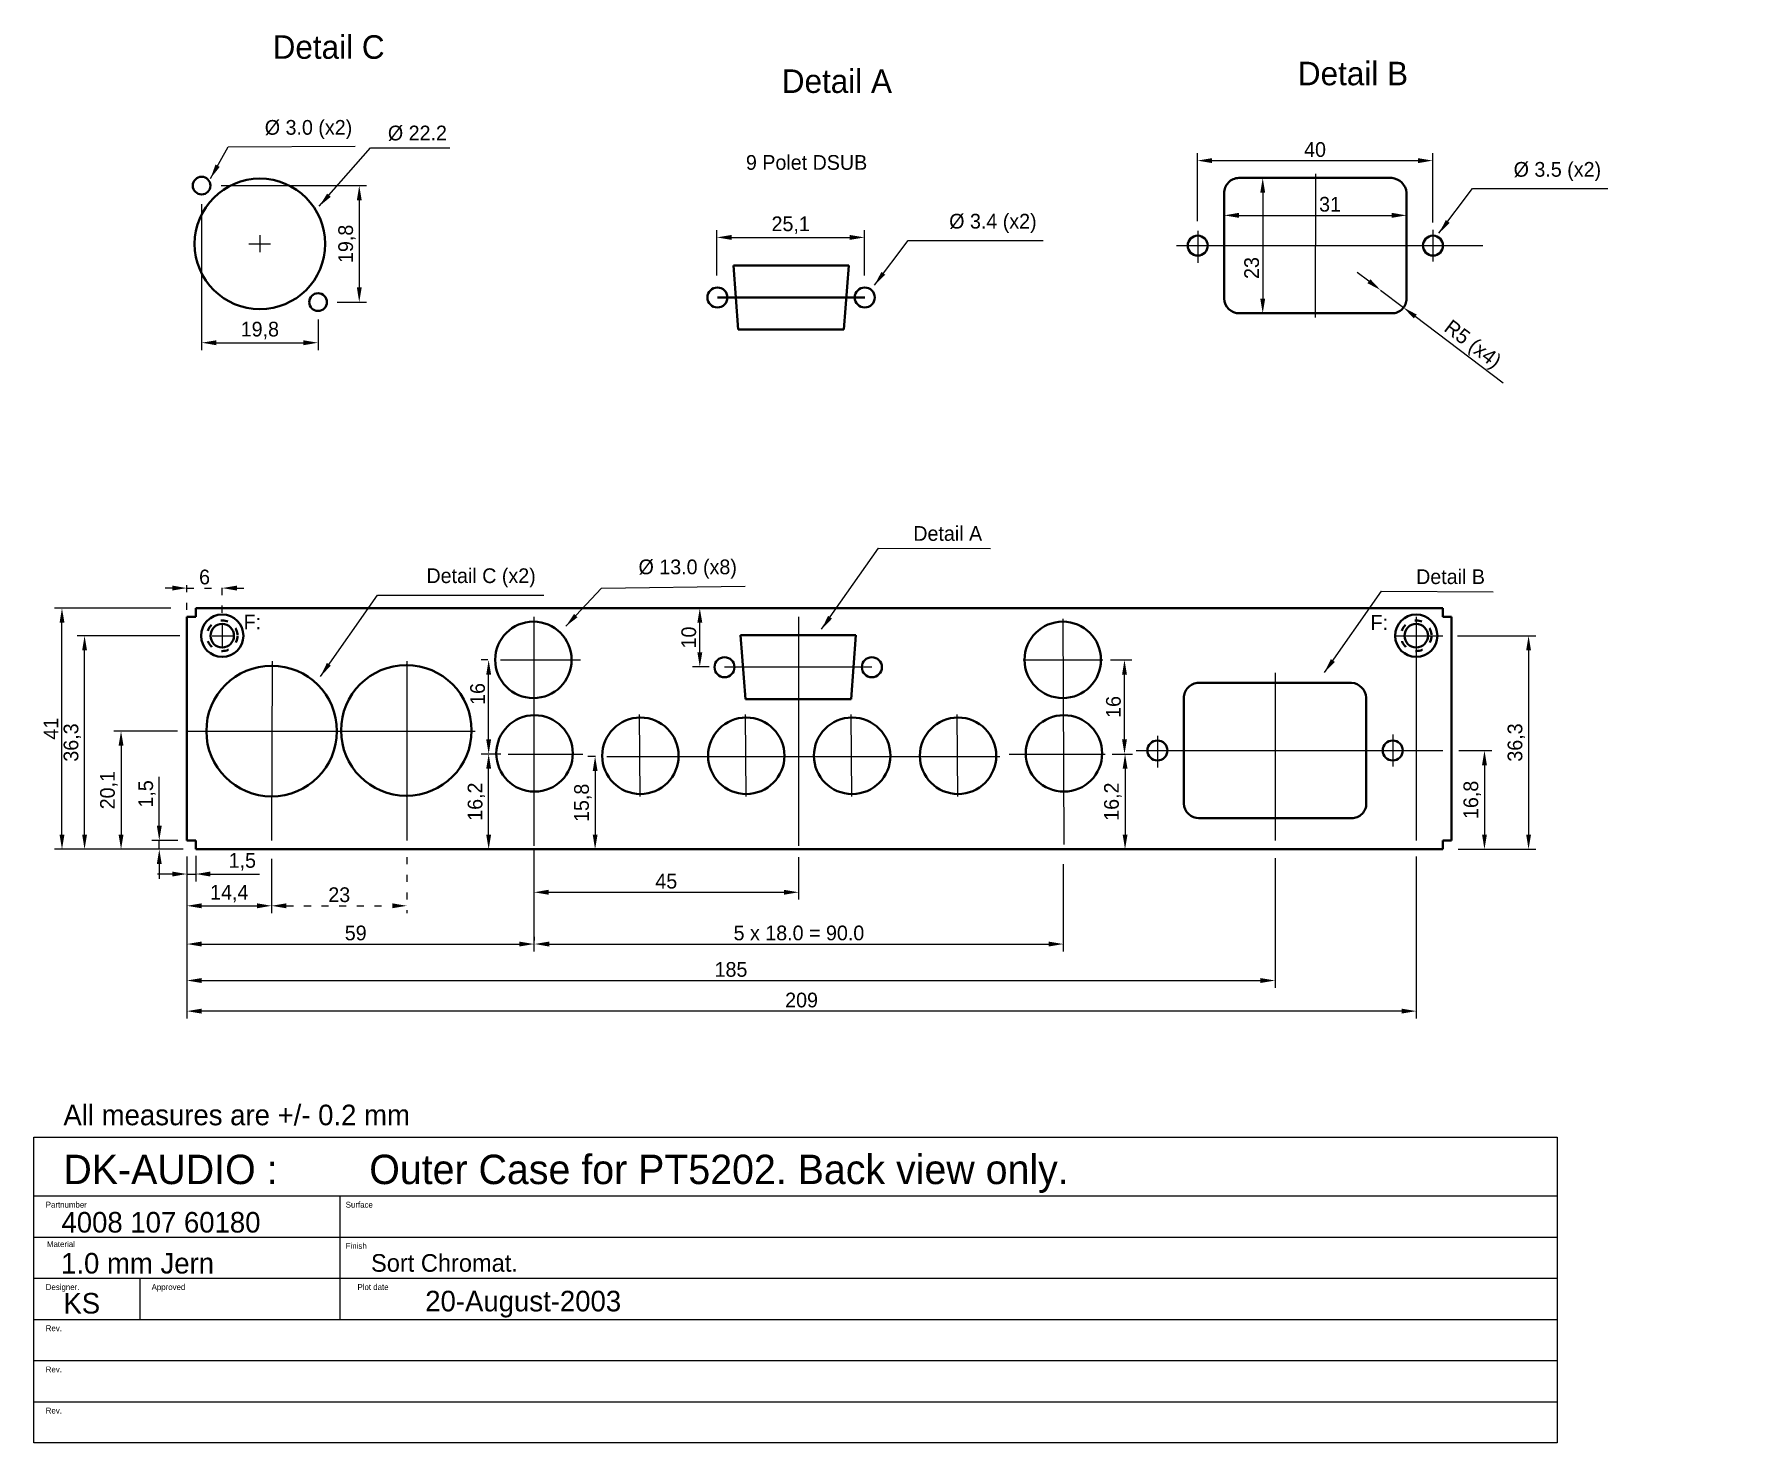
# Model space of a CAD drawing. Header units: millimetres. Extents: x 52 to 1784, y 364 to 751.
# Drawn here: x 1494.6 to 1783.6, y 367.8 to 607.3 of the extents above; entities that cross this region are included whole.
import ezdxf

# ---------------------------------------------------------------- set-up
doc = ezdxf.new("R2010")
doc.units = ezdxf.units.MM
doc.linetypes.add('ACAD_ISO03W100', pattern=[30, 12, -18])
doc.layers.add('kabinet', color=4, linetype='Continuous', lineweight=40)
for name, color, linetype in [('Kabinet dim', 2, 'Continuous'), ('Kabinet guids', 7, 'Continuous'), ('kabinet_dim', 7, 'Continuous'), ('kabinet_dim_help', 7, 'Continuous'), ('kabinet_head', 2, 'Continuous')]:
    doc.layers.add(name, color=color, linetype=linetype)
doc.dimstyles.new('ISO-25', dxfattribs={"dimtxt": 2.5, "dimasz": 2.5, "dimexe": 1.25, "dimexo": 0.625, "dimtad": 1, "dimtxsty": 'Standard', "dimcen": 2.5, "dimadec": 0, "dimazin": 0, "dimtfac": 1, "dimtmove": 0, "dimatfit": 3, "dimfxl": 0, "dimarcsym": 0})

msp = doc.modelspace()

# ---------------------------------------------------------------- texts
at = {"layer": 'Kabinet dim', "ltscale": 0.1, "char_height": 4, "attachment_point": 9}
for s, insert in [('Detail C', (1554.18333, 603)), ('Detail A', (1640.45, 597.2)), ('Detail B', (1728.18333, 598.5))]:
    msp.add_mtext(s, dxfattribs=dict(at, insert=insert))
at = {"layer": 'Kabinet dim', "char_height": 2.5, "attachment_point": 9}
for s, insert in [('Ø 3.0 (x2)', (1548.68333, 589.4)), ('Ø 22.2', (1564.78333, 589.1)), ('9 Polet DSUB', (1636.24396, 584.15592)), ('Ø 3.5 (x2)', (1761.00933, 582.26322)), ('Ø 3.4 (x2)', (1665.04396, 573.45592)), ('Detail A', (1655.78333, 521.1)), ('Ø 13.0 (x8)', (1614.08333, 514.7)), ('Detail C (x2)', (1579.88333, 513.2)), ('Detail B', (1741.26666, 513.74882))]:
    msp.add_mtext(s, dxfattribs=dict(at, insert=insert))
at = {"layer": 'kabinet_dim', "char_height": 2.5, "attachment_point": 9}
for insert in [(1533.18333, 506.1), (1724.78333, 506)]:
    msp.add_mtext('F:', dxfattribs=dict(at, insert=insert))
at = {"layer": 'kabinet_head', "color": 2}
for s, p in [('All measures are +/- 0.2 mm', (1499.58333, 421.8)), ('4008 107 60180', (1499.25368, 403.56441)), ('1.0 mm Jern', (1499.18333, 396.6)), ('KS', (1499.58333, 389.8)), ('20-August-2003', (1561.1, 390.16667))]:
    msp.add_text(s, height=3.5, dxfattribs=at).set_placement(p)
at = {"layer": 'kabinet_head'}
for s, height, p in [('DK-AUDIO :', 5, (1499.58333, 411.8)), ('Outer Case for PT5202. Back view only.', 5, (1551.58333, 411.8)), ('Sort Chromat.', 3, (1551.88333, 396.9))]:
    msp.add_text(s, height=height, dxfattribs=at).set_placement(p)
at = {"layer": 'kabinet_head', "color": 7}
for s, p in [('Partnumber', (1496.58333, 407.8)), ('Surface', (1547.58333, 407.8)), ('Material', (1496.78333, 401.1)), ('Finish', (1547.58333, 400.8)), ('Designer.', (1496.58333, 393.8)), ('Approved', (1514.58333, 393.8)), ('Plot date', (1549.58333, 393.8)), ('Rev.', (1496.58333, 386.8)), ('Rev.', (1496.58333, 379.8)), ('Rev.', (1496.58333, 372.8))]:
    msp.add_text(s, height=1, dxfattribs=at).set_placement(p)

# ---------------------------------------------------------------- blocks, each defined once
blk = doc.blocks.new('*D155')
at = {"layer": 'DEFPOINTS', "color": 0, "ltscale": 0.1}
for p in [(1735.98, 505), (1736.08, 468.7), (1748.68, 468.7)]:
    blk.add_point(p, dxfattribs=at)
at = {"layer": 'Kabinet dim', "color": 0, "lineweight": -2, "ltscale": 0.1}
for p, q in [((1736.61, 505), (1749.93, 505)), ((1748.68, 502.5), (1748.68, 471.2)), ((1736.71, 468.7), (1749.93, 468.7))]:
    blk.add_line(p, q, dxfattribs=at)
at = {"layer": 'Kabinet dim', "color": 0, "ltscale": 0.1}
for points in [[(1748.27, 502.5), (1749.1, 502.5), (1748.68, 505)], [(1748.27, 471.2), (1749.1, 471.2), (1748.68, 468.7)]]:
    blk.add_solid(points, dxfattribs=at)
at = {"layer": 'Kabinet dim', "color": 0, "ltscale": 0.1, "insert": (1746.6, 486.85), "char_height": 2.5, "attachment_point": 5, "rotation": 90}
blk.add_mtext('36,3', dxfattribs=at)
blk = doc.blocks.new('*D156')
at = {"layer": 'DEFPOINTS', "color": 0, "ltscale": 0.1}
for p in [(1736.2, 485.5), (1737.68, 468.7), (1741.18, 468.7)]:
    blk.add_point(p, dxfattribs=at)
at = {"layer": 'Kabinet dim', "color": 0, "lineweight": -2, "ltscale": 0.1}
for p, q in [((1736.83, 485.5), (1742.43, 485.5)), ((1741.18, 483), (1741.18, 471.2)), ((1738.31, 468.7), (1742.43, 468.7))]:
    blk.add_line(p, q, dxfattribs=at)
at = {"layer": 'Kabinet dim', "color": 0, "ltscale": 0.1}
for points in [[(1740.77, 483), (1741.6, 483), (1741.18, 485.5)], [(1740.77, 471.2), (1741.6, 471.2), (1741.18, 468.7)]]:
    blk.add_solid(points, dxfattribs=at)
at = {"layer": 'Kabinet dim', "color": 0, "ltscale": 0.1, "insert": (1739.1, 477.1), "char_height": 2.5, "attachment_point": 5, "rotation": 90}
blk.add_mtext('16,8', dxfattribs=at)
blk = doc.blocks.new('*D157')
at = {"layer": 'DEFPOINTS', "color": 0, "ltscale": 0.1}
for p in [(1677.28, 484.9), (1677.38, 468.7), (1680.08, 468.7)]:
    blk.add_point(p, dxfattribs=at)
at = {"layer": 'Kabinet dim', "color": 0, "lineweight": -2, "ltscale": 0.1}
for p, q in [((1677.91, 484.9), (1681.33, 484.9)), ((1680.08, 482.4), (1680.08, 471.2)), ((1678.01, 468.7), (1681.33, 468.7))]:
    blk.add_line(p, q, dxfattribs=at)
at = {"layer": 'Kabinet dim', "color": 0, "ltscale": 0.1}
for points in [[(1679.67, 482.4), (1680.5, 482.4), (1680.08, 484.9)], [(1679.67, 471.2), (1680.5, 471.2), (1680.08, 468.7)]]:
    blk.add_solid(points, dxfattribs=at)
at = {"layer": 'Kabinet dim', "color": 0, "ltscale": 0.1, "insert": (1678, 476.8), "char_height": 2.5, "attachment_point": 5, "rotation": 90}
blk.add_mtext('16,2', dxfattribs=at)
blk = doc.blocks.new('*D158')
at = {"layer": 'DEFPOINTS', "color": 0, "ltscale": 0.1}
for p in [(1571.88, 484.9), (1574.58, 484.9), (1575.28, 468.7)]:
    blk.add_point(p, dxfattribs=at)
at = {"layer": 'Kabinet dim', "color": 0, "lineweight": -2, "ltscale": 0.1}
for p, q in [((1573.96, 484.9), (1570.63, 484.9)), ((1571.88, 471.2), (1571.88, 482.4)), ((1574.66, 468.7), (1570.63, 468.7))]:
    blk.add_line(p, q, dxfattribs=at)
at = {"layer": 'Kabinet dim', "color": 0, "ltscale": 0.1}
for points in [[(1571.47, 482.4), (1572.3, 482.4), (1571.88, 484.9)], [(1571.47, 471.2), (1572.3, 471.2), (1571.88, 468.7)]]:
    blk.add_solid(points, dxfattribs=at)
at = {"layer": 'Kabinet dim', "color": 0, "ltscale": 0.1, "insert": (1569.8, 476.8), "char_height": 2.5, "attachment_point": 5, "rotation": 90}
blk.add_mtext('16,2', dxfattribs=at)
blk = doc.blocks.new('*D159')
at = {"layer": 'DEFPOINTS', "color": 0, "ltscale": 0.1}
for p in [(1503.18, 505), (1519.98, 505), (1505.98, 468.7)]:
    blk.add_point(p, dxfattribs=at)
at = {"layer": 'Kabinet dim', "color": 0, "lineweight": -2, "ltscale": 0.1}
for p, q in [((1519.36, 505), (1501.93, 505)), ((1503.18, 471.2), (1503.18, 502.5)), ((1505.36, 468.7), (1501.93, 468.7))]:
    blk.add_line(p, q, dxfattribs=at)
at = {"layer": 'Kabinet dim', "color": 0, "ltscale": 0.1}
for points in [[(1502.77, 502.5), (1503.6, 502.5), (1503.18, 505)], [(1502.77, 471.2), (1503.6, 471.2), (1503.18, 468.7)]]:
    blk.add_solid(points, dxfattribs=at)
at = {"layer": 'Kabinet dim', "color": 0, "ltscale": 0.1, "insert": (1501.1, 486.85), "char_height": 2.5, "attachment_point": 5, "rotation": 90}
blk.add_mtext('36,3', dxfattribs=at)
blk = doc.blocks.new('*D160')
at = {"layer": 'DEFPOINTS', "color": 0, "ltscale": 0.1}
for p in [(1519.58, 488.8), (1509.38, 468.7), (1518.98, 468.7)]:
    blk.add_point(p, dxfattribs=at)
at = {"layer": 'Kabinet dim', "color": 0, "lineweight": -2, "ltscale": 0.1}
for p, q in [((1518.96, 488.8), (1508.13, 488.8)), ((1509.38, 486.3), (1509.38, 471.2)), ((1518.36, 468.7), (1508.13, 468.7))]:
    blk.add_line(p, q, dxfattribs=at)
at = {"layer": 'Kabinet dim', "color": 0, "ltscale": 0.1}
for points in [[(1508.97, 486.3), (1509.8, 486.3), (1509.38, 488.8)], [(1508.97, 471.2), (1509.8, 471.2), (1509.38, 468.7)]]:
    blk.add_solid(points, dxfattribs=at)
at = {"layer": 'Kabinet dim', "color": 0, "ltscale": 0.1, "insert": (1507.3, 478.75), "char_height": 2.5, "attachment_point": 5, "rotation": 90}
blk.add_mtext('20,1', dxfattribs=at)
blk = doc.blocks.new('*D161')
at = {"layer": 'DEFPOINTS', "color": 0, "ltscale": 0.1}
for p in [(1499.34, 509.7), (1518.48, 509.7), (1520.58, 468.7)]:
    blk.add_point(p, dxfattribs=at)
at = {"layer": 'Kabinet dim', "color": 0, "lineweight": -2, "ltscale": 0.1}
for p, q in [((1517.86, 509.7), (1498.09, 509.7)), ((1499.34, 471.2), (1499.34, 507.2)), ((1519.96, 468.7), (1498.09, 468.7))]:
    blk.add_line(p, q, dxfattribs=at)
at = {"layer": 'Kabinet dim', "color": 0, "ltscale": 0.1}
for points in [[(1498.93, 507.2), (1499.76, 507.2), (1499.34, 509.7)], [(1498.93, 471.2), (1499.76, 471.2), (1499.34, 468.7)]]:
    blk.add_solid(points, dxfattribs=at)
at = {"layer": 'Kabinet dim', "color": 0, "ltscale": 0.1, "insert": (1497.47, 489.2), "char_height": 2.5, "attachment_point": 5, "rotation": 90}
blk.add_mtext('41', dxfattribs=at)
blk = doc.blocks.new('*D162')
at = {"layer": 'DEFPOINTS', "color": 0, "ltscale": 0.1}
for p in [(1729.58, 468.1), (1520.58, 456.9), (1520.58, 441.2)]:
    blk.add_point(p, dxfattribs=at)
at = {"layer": 'Kabinet dim', "color": 0, "lineweight": -2, "ltscale": 0.1}
for p, q in [((1729.58, 467.47), (1729.58, 439.95)), ((1520.58, 456.27), (1520.58, 439.95)), ((1727.08, 441.2), (1523.08, 441.2))]:
    blk.add_line(p, q, dxfattribs=at)
at = {"layer": 'Kabinet dim', "color": 0, "ltscale": 0.1}
for points in [[(1523.08, 441.62), (1523.08, 440.78), (1520.58, 441.2)], [(1727.08, 441.62), (1727.08, 440.78), (1729.58, 441.2)]]:
    blk.add_solid(points, dxfattribs=at)
at = {"layer": 'Kabinet dim', "color": 0, "ltscale": 0.1, "insert": (1625.08, 443.07), "char_height": 2.5, "attachment_point": 5}
blk.add_mtext('209', dxfattribs=at)
blk = doc.blocks.new('*D163')
at = {"layer": 'DEFPOINTS', "color": 0, "ltscale": 0.1}
for p in [(1705.58, 467.8), (1520.58, 454.5), (1705.58, 446.4)]:
    blk.add_point(p, dxfattribs=at)
at = {"layer": 'Kabinet dim', "color": 0, "lineweight": -2, "ltscale": 0.1}
for p, q in [((1705.58, 467.17), (1705.58, 445.15)), ((1520.58, 453.87), (1520.58, 445.15)), ((1523.08, 446.4), (1703.08, 446.4))]:
    blk.add_line(p, q, dxfattribs=at)
at = {"layer": 'Kabinet dim', "color": 0, "ltscale": 0.1}
for points in [[(1523.08, 446.82), (1523.08, 445.98), (1520.58, 446.4)], [(1703.08, 446.82), (1703.08, 445.98), (1705.58, 446.4)]]:
    blk.add_solid(points, dxfattribs=at)
at = {"layer": 'Kabinet dim', "color": 0, "ltscale": 0.1, "insert": (1613.08, 448.27), "char_height": 2.5, "attachment_point": 5}
blk.add_mtext('185', dxfattribs=at)
blk = doc.blocks.new('*D164')
at = {"layer": 'DEFPOINTS', "color": 0, "linetype": 'Continuous', "ltscale": 0.1}
for p in [(1579.58, 469.26), (1520.58, 461.46), (1579.58, 452.6)]:
    blk.add_point(p, dxfattribs=at)
at = {"layer": 'Kabinet dim', "color": 0, "linetype": 'Continuous', "lineweight": -2, "ltscale": 0.1}
for p, q in [((1579.58, 468.64), (1579.58, 451.35)), ((1520.58, 460.84), (1520.58, 451.35)), ((1523.08, 452.6), (1577.08, 452.6))]:
    blk.add_line(p, q, dxfattribs=at)
at = {"layer": 'Kabinet dim', "color": 0, "linetype": 'Continuous', "ltscale": 0.1}
for points in [[(1523.08, 453.02), (1523.08, 452.18), (1520.58, 452.6)], [(1577.08, 453.02), (1577.08, 452.18), (1579.58, 452.6)]]:
    blk.add_solid(points, dxfattribs=at)
at = {"layer": 'Kabinet dim', "color": 0, "linetype": 'Continuous', "ltscale": 0.1, "insert": (1549.28, 454.47), "char_height": 2.5, "attachment_point": 5}
blk.add_mtext('59', dxfattribs=at)
blk = doc.blocks.new('*D165')
at = {"layer": 'DEFPOINTS', "color": 0, "linetype": 'ACAD_ISO03W100', "ltscale": 0.1}
for p in [(1557.98, 468), (1534.98, 459.9), (1557.98, 459.1)]:
    blk.add_point(p, dxfattribs=at)
at = {"layer": 'Kabinet dim', "color": 0, "linetype": 'ACAD_ISO03W100', "lineweight": -2, "ltscale": 0.1}
for p, q in [((1557.98, 467.37), (1557.98, 457.85)), ((1534.98, 459.27), (1534.98, 457.85)), ((1537.48, 459.1), (1555.48, 459.1))]:
    blk.add_line(p, q, dxfattribs=at)
at = {"layer": 'Kabinet dim', "color": 0, "linetype": 'ACAD_ISO03W100', "ltscale": 0.1}
for points in [[(1537.48, 459.52), (1537.48, 458.68), (1534.98, 459.1)], [(1555.48, 459.52), (1555.48, 458.68), (1557.98, 459.1)]]:
    blk.add_solid(points, dxfattribs=at)
at = {"layer": 'Kabinet dim', "color": 0, "linetype": 'ACAD_ISO03W100', "ltscale": 0.1, "insert": (1546.48, 460.97), "char_height": 2.5, "attachment_point": 5}
blk.add_mtext('23', dxfattribs=at)
blk = doc.blocks.new('*D166')
at = {"layer": 'DEFPOINTS', "color": 0, "ltscale": 0.1}
for p in [(1520.58, 465.7), (1534.98, 467.7), (1534.98, 459.1)]:
    blk.add_point(p, dxfattribs=at)
at = {"layer": 'Kabinet dim', "color": 0, "lineweight": -2, "ltscale": 0.1}
for p, q in [((1534.98, 467.07), (1534.98, 457.85)), ((1520.58, 465.07), (1520.58, 457.85)), ((1523.08, 459.1), (1532.48, 459.1))]:
    blk.add_line(p, q, dxfattribs=at)
at = {"layer": 'Kabinet dim', "color": 0, "ltscale": 0.1}
for points in [[(1523.08, 459.52), (1523.08, 458.68), (1520.58, 459.1)], [(1532.48, 459.52), (1532.48, 458.68), (1534.98, 459.1)]]:
    blk.add_solid(points, dxfattribs=at)
at = {"layer": 'Kabinet dim', "color": 0, "ltscale": 0.1, "insert": (1527.78, 461.18), "char_height": 2.5, "attachment_point": 5}
blk.add_mtext('14,4', dxfattribs=at)
blk = doc.blocks.new('*D167')
at = {"layer": 'DEFPOINTS', "color": 0, "ltscale": 0.1}
for p in [(1520.58, 468.1), (1522.08, 468.2), (1522.08, 464.5)]:
    blk.add_point(p, dxfattribs=at)
at = {"layer": 'Kabinet dim', "color": 0, "lineweight": -2, "ltscale": 0.1}
for p, q in [((1520.58, 467.47), (1520.58, 463.25)), ((1522.08, 467.57), (1522.08, 463.25)), ((1518.08, 464.5), (1515.58, 464.5)), ((1520.58, 464.5), (1522.08, 464.5)), ((1524.58, 464.5), (1532.92, 464.5))]:
    blk.add_line(p, q, dxfattribs=at)
at = {"layer": 'Kabinet dim', "color": 0, "ltscale": 0.1}
for points in [[(1518.08, 464.92), (1518.08, 464.08), (1520.58, 464.5)], [(1524.58, 464.92), (1524.58, 464.08), (1522.08, 464.5)]]:
    blk.add_solid(points, dxfattribs=at)
at = {"layer": 'Kabinet dim', "color": 0, "ltscale": 0.1, "insert": (1530, 466.58), "char_height": 2.5, "attachment_point": 5}
blk.add_mtext('1,5', dxfattribs=at)
blk = doc.blocks.new('*D168')
at = {"layer": 'DEFPOINTS', "color": 0, "ltscale": 0.1}
for p in [(1515.88, 470.2), (1519.18, 468.7), (1519.68, 470.2)]:
    blk.add_point(p, dxfattribs=at)
at = {"layer": 'Kabinet dim', "color": 0, "lineweight": -2, "ltscale": 0.1}
for p, q in [((1515.88, 472.7), (1515.88, 481.03)), ((1519.06, 470.2), (1514.63, 470.2)), ((1518.56, 468.7), (1514.63, 468.7)), ((1515.88, 468.7), (1515.88, 470.2)), ((1515.88, 466.2), (1515.88, 463.7))]:
    blk.add_line(p, q, dxfattribs=at)
at = {"layer": 'Kabinet dim', "color": 0, "ltscale": 0.1}
for points in [[(1515.47, 472.7), (1516.3, 472.7), (1515.88, 470.2)], [(1515.47, 466.2), (1516.3, 466.2), (1515.88, 468.7)]]:
    blk.add_solid(points, dxfattribs=at)
at = {"layer": 'Kabinet dim', "color": 0, "ltscale": 0.1, "insert": (1513.8, 478.12), "char_height": 2.5, "attachment_point": 5, "rotation": 90}
blk.add_mtext('1,5', dxfattribs=at)
blk = doc.blocks.new('*D169')
at = {"layer": 'DEFPOINTS', "color": 0, "linetype": 'Continuous', "ltscale": 0.1}
for p in [(1669.58, 466.8), (1579.68, 452.6), (1669.58, 452.6)]:
    blk.add_point(p, dxfattribs=at)
at = {"layer": 'Kabinet dim', "color": 0, "linetype": 'Continuous', "lineweight": -2, "ltscale": 0.1}
for p, q in [((1669.58, 466.17), (1669.58, 451.35)), ((1579.68, 453.22), (1579.68, 453.85)), ((1582.18, 452.6), (1667.08, 452.6))]:
    blk.add_line(p, q, dxfattribs=at)
at = {"layer": 'Kabinet dim', "color": 0, "linetype": 'Continuous', "ltscale": 0.1}
for points in [[(1582.18, 453.02), (1582.18, 452.18), (1579.68, 452.6)], [(1667.08, 453.02), (1667.08, 452.18), (1669.58, 452.6)]]:
    blk.add_solid(points, dxfattribs=at)
at = {"layer": 'Kabinet dim', "color": 0, "linetype": 'Continuous', "ltscale": 0.1, "insert": (1624.63, 454.47), "char_height": 2.5, "attachment_point": 5}
blk.add_mtext('5 x 18.0 = 90.0', dxfattribs=at)
blk = doc.blocks.new('*D170')
at = {"layer": 'DEFPOINTS', "color": 0, "ltscale": 0.1}
for p in [(1624.58, 468), (1579.58, 462.6), (1624.58, 461.4)]:
    blk.add_point(p, dxfattribs=at)
at = {"layer": 'Kabinet dim', "color": 0, "lineweight": -2, "ltscale": 0.1}
for p, q in [((1624.58, 467.37), (1624.58, 460.15)), ((1579.58, 461.97), (1579.58, 460.15)), ((1582.08, 461.4), (1622.08, 461.4))]:
    blk.add_line(p, q, dxfattribs=at)
at = {"layer": 'Kabinet dim', "color": 0, "ltscale": 0.1}
for points in [[(1582.08, 461.82), (1582.08, 460.98), (1579.58, 461.4)], [(1622.08, 461.82), (1622.08, 460.98), (1624.58, 461.4)]]:
    blk.add_solid(points, dxfattribs=at)
at = {"layer": 'Kabinet dim', "color": 0, "ltscale": 0.1, "insert": (1602.08, 463.27), "char_height": 2.5, "attachment_point": 5}
blk.add_mtext('45', dxfattribs=at)
blk = doc.blocks.new('*D171')
at = {"layer": 'DEFPOINTS', "color": 0, "ltscale": 0.1}
for p in [(1590.68, 484.5), (1589.98, 468.7), (1590.68, 468.7)]:
    blk.add_point(p, dxfattribs=at)
at = {"layer": 'Kabinet dim', "color": 0, "lineweight": -2, "ltscale": 0.1}
for p, q in [((1590.06, 484.5), (1588.73, 484.5)), ((1589.98, 482), (1589.98, 471.2)), ((1590.06, 468.7), (1588.73, 468.7))]:
    blk.add_line(p, q, dxfattribs=at)
at = {"layer": 'Kabinet dim', "color": 0, "ltscale": 0.1}
for points in [[(1589.57, 482), (1590.4, 482), (1589.98, 484.5)], [(1589.57, 471.2), (1590.4, 471.2), (1589.98, 468.7)]]:
    blk.add_solid(points, dxfattribs=at)
at = {"layer": 'Kabinet dim', "color": 0, "ltscale": 0.1, "insert": (1587.9, 476.6), "char_height": 2.5, "attachment_point": 5, "rotation": 90}
blk.add_mtext('15,8', dxfattribs=at)
blk = doc.blocks.new('*D172')
at = {"layer": 'DEFPOINTS', "color": 0, "ltscale": 0.1}
for p in [(1525.78, 581.5), (1545.48, 561.7), (1549.88, 561.7)]:
    blk.add_point(p, dxfattribs=at)
at = {"layer": 'Kabinet dim', "color": 0, "lineweight": -2, "ltscale": 0.1}
for p, q in [((1526.41, 581.5), (1551.13, 581.5)), ((1549.88, 579), (1549.88, 564.2)), ((1546.11, 561.7), (1551.13, 561.7))]:
    blk.add_line(p, q, dxfattribs=at)
at = {"layer": 'Kabinet dim', "color": 0, "ltscale": 0.1}
for points in [[(1549.47, 579), (1550.3, 579), (1549.88, 581.5)], [(1549.47, 564.2), (1550.3, 564.2), (1549.88, 561.7)]]:
    blk.add_solid(points, dxfattribs=at)
at = {"layer": 'Kabinet dim', "color": 0, "ltscale": 0.1, "insert": (1547.8, 571.6), "char_height": 2.5, "attachment_point": 5, "rotation": 90}
blk.add_mtext('19,8', dxfattribs=at)
blk = doc.blocks.new('*D173')
at = {"layer": 'DEFPOINTS', "color": 0, "ltscale": 0.1}
for p in [(1523.08, 579), (1542.88, 559.4), (1542.88, 554.8)]:
    blk.add_point(p, dxfattribs=at)
at = {"layer": 'Kabinet dim', "color": 0, "lineweight": -2, "ltscale": 0.1}
for p, q in [((1523.08, 578.37), (1523.08, 553.55)), ((1542.88, 558.77), (1542.88, 553.55)), ((1525.58, 554.8), (1540.38, 554.8))]:
    blk.add_line(p, q, dxfattribs=at)
at = {"layer": 'Kabinet dim', "color": 0, "ltscale": 0.1}
for points in [[(1525.58, 555.22), (1525.58, 554.38), (1523.08, 554.8)], [(1540.38, 555.22), (1540.38, 554.38), (1542.88, 554.8)]]:
    blk.add_solid(points, dxfattribs=at)
at = {"layer": 'Kabinet dim', "color": 0, "ltscale": 0.1, "insert": (1532.98, 556.88), "char_height": 2.5, "attachment_point": 5}
blk.add_mtext('19,8', dxfattribs=at)
blk = doc.blocks.new('*D174')
at = {"layer": 'DEFPOINTS', "color": 0, "linetype": 'ACAD_ISO03W100', "ltscale": 0.1}
for p in [(1526.58, 513.1), (1520.58, 508.8), (1526.58, 508.3)]:
    blk.add_point(p, dxfattribs=at)
at = {"layer": 'Kabinet dim', "color": 0, "linetype": 'ACAD_ISO03W100', "lineweight": -2, "ltscale": 0.1}
for p, q in [((1518.08, 513.1), (1515.58, 513.1)), ((1520.58, 509.42), (1520.58, 514.35)), ((1520.58, 513.1), (1526.58, 513.1)), ((1526.58, 508.92), (1526.58, 514.35)), ((1529.08, 513.1), (1531.58, 513.1))]:
    blk.add_line(p, q, dxfattribs=at)
at = {"layer": 'Kabinet dim', "color": 0, "linetype": 'ACAD_ISO03W100', "ltscale": 0.1}
for points in [[(1518.08, 513.52), (1518.08, 512.68), (1520.58, 513.1)], [(1529.08, 513.52), (1529.08, 512.68), (1526.58, 513.1)]]:
    blk.add_solid(points, dxfattribs=at)
at = {"layer": 'Kabinet dim', "color": 0, "linetype": 'ACAD_ISO03W100', "ltscale": 0.1, "insert": (1523.58, 514.97), "char_height": 2.5, "attachment_point": 5}
blk.add_mtext('6', dxfattribs=at)
blk = doc.blocks.new('*D175')
at = {"layer": 'DEFPOINTS', "color": 0, "ltscale": 0.1}
for p in [(1732.38, 585.75), (1692.38, 574.85), (1732.38, 574.6)]:
    blk.add_point(p, dxfattribs=at)
at = {"layer": 'Kabinet dim', "color": 0, "lineweight": -2, "ltscale": 0.1}
for p, q in [((1692.38, 575.47), (1692.38, 587)), ((1732.38, 575.22), (1732.38, 587)), ((1694.88, 585.75), (1729.88, 585.75))]:
    blk.add_line(p, q, dxfattribs=at)
at = {"layer": 'Kabinet dim', "color": 0, "ltscale": 0.1}
for points in [[(1694.88, 586.17), (1694.88, 585.33), (1692.38, 585.75)], [(1729.88, 586.17), (1729.88, 585.33), (1732.38, 585.75)]]:
    blk.add_solid(points, dxfattribs=at)
at = {"layer": 'Kabinet dim', "color": 0, "ltscale": 0.1, "insert": (1712.38, 587.62), "char_height": 2.5, "attachment_point": 5}
blk.add_mtext('40', dxfattribs=at)
blk = doc.blocks.new('*D176')
at = {"layer": 'DEFPOINTS', "color": 0, "ltscale": 0.1}
for p in [(1696.93, 576.7), (1727.93, 576.7), (1727.93, 576.45)]:
    blk.add_point(p, dxfattribs=at)
at = {"layer": 'Kabinet dim', "color": 0, "lineweight": -2, "ltscale": 0.1}
for p, q in [((1696.93, 576.07), (1696.93, 575.2)), ((1699.43, 576.45), (1725.43, 576.45)), ((1727.93, 576.07), (1727.93, 575.2))]:
    blk.add_line(p, q, dxfattribs=at)
at = {"layer": 'Kabinet dim', "color": 0, "ltscale": 0.1}
for points in [[(1699.43, 576.87), (1699.43, 576.03), (1696.93, 576.45)], [(1725.43, 576.87), (1725.43, 576.03), (1727.93, 576.45)]]:
    blk.add_solid(points, dxfattribs=at)
at = {"layer": 'Kabinet dim', "color": 0, "ltscale": 0.1, "insert": (1714.93, 578.32), "char_height": 2.5, "attachment_point": 5}
blk.add_mtext('31', dxfattribs=at)
blk = doc.blocks.new('*D177')
at = {"layer": 'DEFPOINTS', "color": 0, "ltscale": 0.1}
for p in [(1704.68, 582.8), (1703.48, 559.8), (1704.78, 559.8)]:
    blk.add_point(p, dxfattribs=at)
at = {"layer": 'Kabinet dim', "color": 0, "lineweight": -2, "ltscale": 0.1}
for p, q in [((1704.06, 582.8), (1702.23, 582.8)), ((1703.48, 580.3), (1703.48, 562.3)), ((1704.16, 559.8), (1702.23, 559.8))]:
    blk.add_line(p, q, dxfattribs=at)
at = {"layer": 'Kabinet dim', "color": 0, "ltscale": 0.1}
for points in [[(1703.07, 580.3), (1703.9, 580.3), (1703.48, 582.8)], [(1703.07, 562.3), (1703.9, 562.3), (1703.48, 559.8)]]:
    blk.add_solid(points, dxfattribs=at)
at = {"layer": 'Kabinet dim', "color": 0, "ltscale": 0.1, "insert": (1701.61, 567.5), "char_height": 2.5, "attachment_point": 5, "rotation": 90}
blk.add_mtext('23', dxfattribs=at)
blk = doc.blocks.new('*D178')
at = {"layer": 'DEFPOINTS', "color": 0, "ltscale": 0.1}
for p in [(1571.88, 500.9), (1572.38, 500.9), (1572.38, 484.9)]:
    blk.add_point(p, dxfattribs=at)
at = {"layer": 'Kabinet dim', "color": 0, "lineweight": -2, "ltscale": 0.1}
for p, q in [((1571.76, 500.9), (1570.63, 500.9)), ((1571.88, 487.4), (1571.88, 498.4)), ((1571.76, 484.9), (1570.63, 484.9))]:
    blk.add_line(p, q, dxfattribs=at)
at = {"layer": 'Kabinet dim', "color": 0, "ltscale": 0.1}
for points in [[(1571.47, 498.4), (1572.3, 498.4), (1571.88, 500.9)], [(1571.47, 487.4), (1572.3, 487.4), (1571.88, 484.9)]]:
    blk.add_solid(points, dxfattribs=at)
at = {"layer": 'Kabinet dim', "color": 0, "ltscale": 0.1, "insert": (1570.01, 495.1), "char_height": 2.5, "attachment_point": 5, "rotation": 90}
blk.add_mtext('16', dxfattribs=at)
blk = doc.blocks.new('*D179')
at = {"layer": 'DEFPOINTS', "color": 0, "ltscale": 0.1}
for p in [(1607.78, 509.7), (1609.98, 509.7), (1609.98, 499.7)]:
    blk.add_point(p, dxfattribs=at)
at = {"layer": 'Kabinet dim', "color": 0, "lineweight": -2, "ltscale": 0.1}
for p, q in [((1609.36, 509.7), (1606.53, 509.7)), ((1607.78, 502.2), (1607.78, 507.2)), ((1609.36, 499.7), (1606.53, 499.7))]:
    blk.add_line(p, q, dxfattribs=at)
at = {"layer": 'Kabinet dim', "color": 0, "ltscale": 0.1}
for points in [[(1607.37, 507.2), (1608.2, 507.2), (1607.78, 509.7)], [(1607.37, 502.2), (1608.2, 502.2), (1607.78, 499.7)]]:
    blk.add_solid(points, dxfattribs=at)
at = {"layer": 'Kabinet dim', "color": 0, "ltscale": 0.1, "insert": (1605.91, 504.7), "char_height": 2.5, "attachment_point": 5, "rotation": 90}
blk.add_mtext('10', dxfattribs=at)
blk = doc.blocks.new('*D180')
at = {"layer": 'DEFPOINTS', "color": 0, "ltscale": 0.1}
for p in [(1635.78, 572.7), (1610.68, 565.6), (1635.78, 565.6)]:
    blk.add_point(p, dxfattribs=at)
at = {"layer": 'Kabinet dim', "color": 0, "lineweight": -2, "ltscale": 0.1}
for p, q in [((1610.68, 566.22), (1610.68, 573.95)), ((1613.18, 572.7), (1633.28, 572.7)), ((1635.78, 566.22), (1635.78, 573.95))]:
    blk.add_line(p, q, dxfattribs=at)
at = {"layer": 'Kabinet dim', "color": 0, "ltscale": 0.1}
for points in [[(1613.18, 573.12), (1613.18, 572.28), (1610.68, 572.7)], [(1633.28, 573.12), (1633.28, 572.28), (1635.78, 572.7)]]:
    blk.add_solid(points, dxfattribs=at)
at = {"layer": 'Kabinet dim', "color": 0, "ltscale": 0.1, "insert": (1623.23, 574.78), "char_height": 2.5, "attachment_point": 5}
blk.add_mtext('25,1', dxfattribs=at)
blk = doc.blocks.new('*D181')
at = {"layer": 'DEFPOINTS', "color": 0, "ltscale": 0.1}
for p in [(1676.98, 500.9), (1679.98, 500.9), (1678.88, 484.9)]:
    blk.add_point(p, dxfattribs=at)
at = {"layer": 'Kabinet dim', "color": 0, "lineweight": -2, "ltscale": 0.1}
for p, q in [((1677.61, 500.9), (1681.23, 500.9)), ((1679.98, 487.4), (1679.98, 498.4)), ((1679.51, 484.9), (1681.23, 484.9))]:
    blk.add_line(p, q, dxfattribs=at)
at = {"layer": 'Kabinet dim', "color": 0, "ltscale": 0.1}
for points in [[(1679.57, 498.4), (1680.4, 498.4), (1679.98, 500.9)], [(1679.57, 487.4), (1680.4, 487.4), (1679.98, 484.9)]]:
    blk.add_solid(points, dxfattribs=at)
at = {"layer": 'Kabinet dim', "color": 0, "ltscale": 0.1, "insert": (1678.11, 492.9), "char_height": 2.5, "attachment_point": 5, "rotation": 90}
blk.add_mtext('16', dxfattribs=at)
blk = doc.blocks.new('*D182')
at = {"layer": 'DEFPOINTS', "color": 0, "ltscale": 0.1}
for p in [(1723.53, 563.74), (1727.43, 560.77)]:
    blk.add_point(p, dxfattribs=at)
at = {"layer": 'Kabinet dim', "color": 0, "lineweight": -2, "ltscale": 0.1}
for p, q in [((1721.54, 565.25), (1719.55, 566.76)), ((1723.53, 563.74), (1727.43, 560.77)), ((1744.34, 547.9), (1729.42, 559.25))]:
    blk.add_line(p, q, dxfattribs=at)
at = {"layer": 'Kabinet dim', "color": 0, "ltscale": 0.1}
for points in [[(1721.79, 565.58), (1721.29, 564.92), (1723.53, 563.74)], [(1729.67, 559.59), (1729.17, 558.92), (1727.43, 560.77)]]:
    blk.add_solid(points, dxfattribs=at)
at = {"layer": 'Kabinet dim', "color": 0, "ltscale": 0.1, "insert": (1739.01, 554.31), "char_height": 2.5, "attachment_point": 5, "rotation": 322.7382}
blk.add_mtext('R5 (x4)', dxfattribs=at)

# ---------------------------------------------------------------- dimensions: what is measured, and where the dimension line sits
at = {"layer": 'Kabinet dim'}
for base, p1, p2, picture, middle in [((1732.38333, 585.75), (1692.38333, 574.85), (1732.38333, 574.6), '*D175', (1712.38333, 587.625)), ((1542.88333, 554.8), (1523.08333, 579), (1542.88333, 559.4), '*D173', (1532.98333, 556.88333)), ((1635.78333, 572.7), (1610.68333, 565.6), (1635.78333, 565.6), '*D180', (1623.23333, 574.78333)), ((1522.08333, 464.5), (1520.58333, 468.1), (1522.08333, 468.2), '*D167', (1530, 466.58333)), ((1520.58333, 441.2), (1729.58333, 468.1), (1520.58333, 456.9), '*D162', (1625.08333, 443.075)), ((1705.58333, 446.4), (1520.58333, 454.5), (1705.58333, 467.8), '*D163', (1613.08333, 448.275)), ((1534.98333, 459.1), (1520.58333, 465.7), (1534.98333, 467.7), '*D166', (1527.78333, 461.18333)), ((1624.58333, 461.4), (1579.58333, 462.6), (1624.58333, 468), '*D170', (1602.08333, 463.275))]:
    dim = msp.add_linear_dim(base=base, p1=p1, p2=p2, dimstyle='ISO-25', dxfattribs=at)
    dim.commit()
    dim.dimension.update_dxf_attribs({"geometry": picture, "text_midpoint": middle})
for base, p1, p2, picture, middle in [((1549.88333, 561.7), (1525.78333, 581.5), (1545.48333, 561.7), '*D172', (1547.8, 571.6)), ((1499.3427, 509.7), (1520.58333, 468.7), (1518.48333, 509.7), '*D161', (1497.4677, 489.2)), ((1607.78333, 509.7), (1609.98333, 499.7), (1609.98333, 509.7), '*D179', (1605.90833, 504.7)), ((1503.18333, 505), (1505.98333, 468.7), (1519.98333, 505), '*D159', (1501.1, 486.85)), ((1748.68333, 468.7), (1735.98333, 505), (1736.08333, 468.7), '*D155', (1746.6, 486.85)), ((1679.98333, 500.9), (1678.88333, 484.9), (1676.98333, 500.9), '*D181', (1678.10833, 492.9)), ((1509.38333, 468.7), (1519.58333, 488.8), (1518.98333, 468.7), '*D160', (1507.3, 478.75)), ((1571.88333, 484.9), (1575.28333, 468.7), (1574.58333, 484.9), '*D158', (1569.8, 476.8)), ((1589.98333, 468.7), (1590.68333, 484.5), (1590.68333, 468.7), '*D171', (1587.9, 476.6)), ((1680.08333, 468.7), (1677.28333, 484.9), (1677.38333, 468.7), '*D157', (1678, 476.8)), ((1741.18333, 468.7), (1736.2, 485.5), (1737.68333, 468.7), '*D156', (1739.1, 477.1)), ((1515.88333, 470.2), (1519.18333, 468.7), (1519.68333, 470.2), '*D168', (1513.8, 478.11667))]:
    dim = msp.add_linear_dim(base=base, p1=p1, p2=p2, angle=90, dimstyle='ISO-25', dxfattribs=at)
    dim.commit()
    dim.dimension.update_dxf_attribs({"geometry": picture, "text_midpoint": middle})
for base, p1, p2, picture, middle in [((1703.48333, 559.8), (1704.68333, 582.8), (1704.78333, 559.8), '*D177', (1703.48333, 567.5)), ((1571.88333, 500.9), (1572.38333, 484.9), (1572.38333, 500.9), '*D178', (1571.88333, 495.1))]:
    dim = msp.add_linear_dim(base=base, p1=p1, p2=p2, angle=90, dimstyle='ISO-25', dxfattribs=at)
    dim.commit()
    dim.dimension.update_dxf_attribs({"geometry": picture, "text_midpoint": middle, "dimtype": 160})
dim = msp.add_linear_dim(base=(1727.93333, 576.45), p1=(1696.93333, 576.7), p2=(1727.93333, 576.7), dimstyle='ISO-25', dxfattribs=at)
dim.commit()
dim.dimension.update_dxf_attribs({"geometry": '*D176', "text_midpoint": (1714.93333, 576.45), "dimtype": 160})
dim = msp.add_diameter_dim_2p(p1=(1723.5307, 563.73548), p2=(1727.43131, 560.76812), text='R5 (x4)', dimstyle='ISO-25', dxfattribs=at)
dim.commit()
dim.dimension.update_dxf_attribs({"geometry": '*D182', "text_midpoint": (1739.01244, 554.31375)})
at = {"layer": 'Kabinet dim', "linetype": 'ACAD_ISO03W100'}
for base, p1, p2, picture, middle in [((1526.58333, 513.1), (1520.58333, 508.8), (1526.58333, 508.3), '*D174', (1523.58333, 514.975)), ((1557.98333, 459.1), (1534.98333, 459.9), (1557.98333, 468), '*D165', (1546.48333, 460.975))]:
    dim = msp.add_linear_dim(base=base, p1=p1, p2=p2, dimstyle='ISO-25', dxfattribs=at)
    dim.commit()
    dim.dimension.update_dxf_attribs({"geometry": picture, "text_midpoint": middle})
at = {"layer": 'Kabinet dim', "linetype": 'Continuous'}
dim = msp.add_linear_dim(base=(1579.58333, 452.6), p1=(1520.58333, 461.46179), p2=(1579.58333, 469.26179), dimstyle='ISO-25', dxfattribs=at)
dim.commit()
dim.dimension.update_dxf_attribs({"geometry": '*D164', "text_midpoint": (1549.28333, 452.6), "dimtype": 160})
dim = msp.add_linear_dim(base=(1669.58333, 452.6), p1=(1579.68333, 452.6), p2=(1669.58333, 466.8), text='5 x 18.0 = 90.0', dimstyle='ISO-25', dxfattribs=at)
dim.commit()
dim.dimension.update_dxf_attribs({"geometry": '*D169', "text_midpoint": (1624.63333, 454.475)})

# ---------------------------------------------------------------- linework, layer by layer
at = {"layer": 'kabinet'}
for p, q in [((1699.43101, 582.8018), (1725.43101, 582.8018)), ((1696.93101, 580.3018), (1696.93101, 562.3018)), ((1727.93101, 562.3018), (1727.93101, 580.3018)), ((1699.43101, 559.8018), (1725.43101, 559.8018)), ((1522.08333, 509.7), (1734.08333, 509.7)), ((1522.08333, 509.7), (1522.08333, 508.2)), ((1734.08333, 509.7), (1734.08333, 508.2)), ((1520.58333, 508.2), (1520.58333, 470.2)), ((1520.58333, 508.2), (1522.08333, 508.2)), ((1734.08333, 508.2), (1735.58333, 508.2)), ((1735.58333, 508.2), (1735.58333, 470.2)), ((1690.08333, 494.5), (1690.08333, 476.5)), ((1692.58333, 497), (1718.58333, 497)), ((1721.08333, 476.5), (1721.08333, 494.5)), ((1692.58333, 474), (1718.58333, 474)), ((1520.58333, 470.2), (1522.08333, 470.2)), ((1522.08333, 470.2), (1522.08333, 468.7)), ((1522.08333, 468.7), (1734.08333, 468.7)), ((1734.08333, 470.2), (1735.58333, 470.2)), ((1734.08333, 470.2), (1734.08333, 468.7))]:
    msp.add_line(p, q, dxfattribs=at)
at = {"layer": 'kabinet', "ltscale": 0.1}
for p, q in [((1613.48487, 567.94043), (1633.11136, 567.94043)), ((1614.31272, 557.04043), (1613.48487, 567.94043)), ((1633.11136, 567.94043), (1632.28351, 557.04043)), ((1635.82312, 562.49043), (1610.77312, 562.49043)), ((1632.28351, 557.04043), (1614.31272, 557.04043)), ((1614.69509, 505.1), (1634.32158, 505.1)), ((1615.52294, 494.2), (1614.69509, 505.1)), ((1634.32158, 505.1), (1633.49373, 494.2)), ((1633.49373, 494.2), (1615.52294, 494.2))]:
    msp.add_line(p, q, dxfattribs=at)
at = {"layer": 'kabinet'}
for centre, radius in [((1523.08333, 581.5), 1.5), ((1532.98333, 571.6), 11.1), ((1692.43101, 571.3018), 1.7), ((1732.43101, 571.3018), 1.7), ((1542.88333, 561.7), 1.5), ((1579.48333, 500.9), 6.5), ((1669.48333, 500.9), 6.5), ((1534.98333, 488.8), 11.1), ((1557.88333, 488.9), 11.1), ((1579.68333, 485), 6.5), ((1669.68333, 485), 6.5), ((1597.68333, 484.6), 6.5), ((1615.68333, 484.6), 6.5), ((1633.68333, 484.6), 6.5), ((1651.68333, 484.6), 6.5), ((1685.58333, 485.5), 1.7), ((1725.58333, 485.5), 1.7)]:
    msp.add_circle(centre, radius, dxfattribs=at)
at = {"layer": 'kabinet', "ltscale": 0.1}
for centre in [(1610.77312, 562.49043), (1635.82312, 562.49043), (1611.98333, 499.65), (1637.03333, 499.65)]:
    msp.add_circle(centre, 1.7, dxfattribs=at)
at = {"layer": 'kabinet', "linetype": 'Continuous', "ltscale": 0.1}
for centre, radius in [((1526.58334, 505), 3.6), ((1526.58334, 505), 2), ((1729.58334, 505), 3.6), ((1729.58334, 505), 2)]:
    msp.add_circle(centre, radius, dxfattribs=at)
at = {"layer": 'kabinet', "linetype": 'ACAD_ISO03W100', "ltscale": 0.1}
for centre in [(1526.58334, 505), (1729.58334, 505)]:
    msp.add_circle(centre, 2.6, dxfattribs=at)
at = {"layer": 'kabinet'}
for centre, radius, start, end in [((1699.48101, 580.2518), 2.55049, 91.1233027, 181.1233027), ((1725.18286, 580.05365), 2.75933, 5.1596517, 84.8403483), ((1699.48101, 562.3518), 2.55049, 181.1233027, 271.1233027), ((1725.48101, 562.2518), 2.45051, 268.8308607, 1.1691393), ((1692.63333, 494.45), 2.55049, 91.1233027, 181.1233027), ((1718.33518, 494.25185), 2.75933, 5.1596517, 84.8403483), ((1692.63333, 476.55), 2.55049, 181.1233027, 271.1233027), ((1718.63333, 476.45), 2.45051, 268.8308607, 1.1691393)]:
    msp.add_arc(centre, radius, start, end, dxfattribs=at)
at = {"layer": 'Kabinet dim'}
for p, q in [((1532.98333, 573.1), (1532.98333, 570.2)), ((1531.08333, 571.6), (1534.78333, 571.6))]:
    msp.add_line(p, q, dxfattribs=at)
at = {"layer": 'Kabinet guids'}
for p, q in [((1662.78333, 500.9), (1676.28333, 500.9)), ((1591.98333, 484.5), (1658.78333, 484.5)), ((1660.38333, 484.9), (1676.68333, 484.9))]:
    msp.add_line(p, q, dxfattribs=at)
at = {"layer": 'kabinet_dim_help'}
for p, q in [((1712.43101, 583.5018), (1712.4269, 559.08918)), ((1692.43101, 573.8018), (1692.43101, 568.4018)), ((1732.43101, 574.0018), (1732.43101, 568.6018)), ((1688.83101, 571.3018), (1740.93101, 571.3018)), ((1729.58333, 508.2), (1729.58333, 470.2)), ((1726.08333, 505), (1734.08333, 505)), ((1535.08333, 500.7), (1534.98333, 470.2)), ((1557.98333, 500.7), (1557.98333, 470.2)), ((1705.58333, 498.7), (1705.58333, 470.2)), ((1520.58333, 488.8), (1569.58333, 488.8)), ((1685.58333, 488), (1685.58333, 482.6)), ((1725.58333, 488.2), (1725.58333, 482.8)), ((1681.98333, 485.5), (1734.08333, 485.5))]:
    msp.add_line(p, q, dxfattribs=at)
at = {"layer": 'kabinet_dim_help', "linetype": 'ACAD_ISO03W100'}
for p, q in [((1526.58333, 506.9), (1526.58333, 503.1)), ((1524.88333, 505), (1528.38333, 505))]:
    msp.add_line(p, q, dxfattribs=at)
at = {"layer": 'kabinet_dim_help', "linetype": 'Continuous'}
for p, q in [((1579.58333, 508.2), (1579.58333, 469.3)), ((1624.58333, 508.2), (1624.58333, 469.3)), ((1669.48333, 507.9), (1669.68333, 469.5)), ((1573.88333, 500.9), (1587.48333, 500.9)), ((1597.48333, 491.6), (1597.58333, 477.7)), ((1615.48333, 491.6), (1615.58333, 477.7)), ((1633.48333, 491.6), (1633.58333, 477.7)), ((1651.48333, 491.6), (1651.58333, 477.7)), ((1575.18333, 484.9), (1587.88333, 484.9))]:
    msp.add_line(p, q, dxfattribs=at)
at = {"layer": 'kabinet_dim_help', "ltscale": 0.1}
msp.add_line((1637.03333, 499.65), (1611.98333, 499.65), dxfattribs=at)
at = {"layer": 'kabinet_head'}
for p, q in [((1494.58333, 419.8), (1753.54492, 419.8)), ((1494.58333, 367.8), (1494.58333, 419.8)), ((1753.54492, 419.8), (1753.54492, 367.8)), ((1753.54492, 367.8), (1494.58333, 367.8))]:
    msp.add_line(p, q, dxfattribs=at)
at = {"layer": 'kabinet_head', "color": 2}
for p, q in [((1494.58333, 409.8), (1753.54492, 409.8)), ((1546.58333, 409.8), (1546.58333, 402.8)), ((1494.58333, 402.8), (1753.54492, 402.8)), ((1546.58333, 402.8), (1546.58333, 395.8)), ((1494.58333, 395.8), (1753.54492, 395.8)), ((1512.58333, 395.8), (1512.58333, 388.8)), ((1546.58333, 395.8), (1546.58333, 388.8)), ((1494.58333, 388.8), (1753.54492, 388.8)), ((1494.58333, 381.8), (1753.54492, 381.8)), ((1494.58333, 374.8), (1753.54492, 374.8))]:
    msp.add_line(p, q, dxfattribs=at)

msp.set_redraw_order([(e.dxf.handle, doc.entitydb.next_handle()) for e in msp.query("TEXT MTEXT ATTDEF DIMENSION ARC_DIMENSION")])  # texts and dimensions are drawn at this point

# ---------------------------------------------------------------- leaders
at = {"layer": 'Kabinet dim', "annotation_type": 0, "has_hookline": 1, "hookline_direction": 0}
for points, text_width in [([(1524.58333, 582.7), (1527.58333, 588.1), (1549.18333, 588.2)], 20.41667), ([(1543.08333, 578), (1551.78333, 587.9), (1565.28333, 587.9)], 12.5), ([(1733.4487, 573.4073), (1739.1487, 581.0073), (1762.1487, 581.0073)], 20.83333), ([(1637.48333, 564.6), (1643.18333, 572.2), (1666.18333, 572.2)], 20.83333), ([(1628.48333, 506.1), (1638.18333, 519.9), (1657.18333, 519.8)], 16.25), ([(1543.28333, 498.1), (1552.98333, 511.9), (1581.28333, 511.9)], 27.08333), ([(1584.98333, 506.6), (1591.08333, 513.1), (1615.48333, 513.4)], 22.08333), ([(1713.96666, 498.74882), (1723.66666, 512.54882), (1742.66666, 512.44882)], 16.25)]:
    msp.add_leader(points, dimstyle='ISO-25', override={"dimgap": 0.625, "dimtad": 0}, dxfattribs=dict(at, text_width=text_width))

doc.saveas('drawing.dxf')
